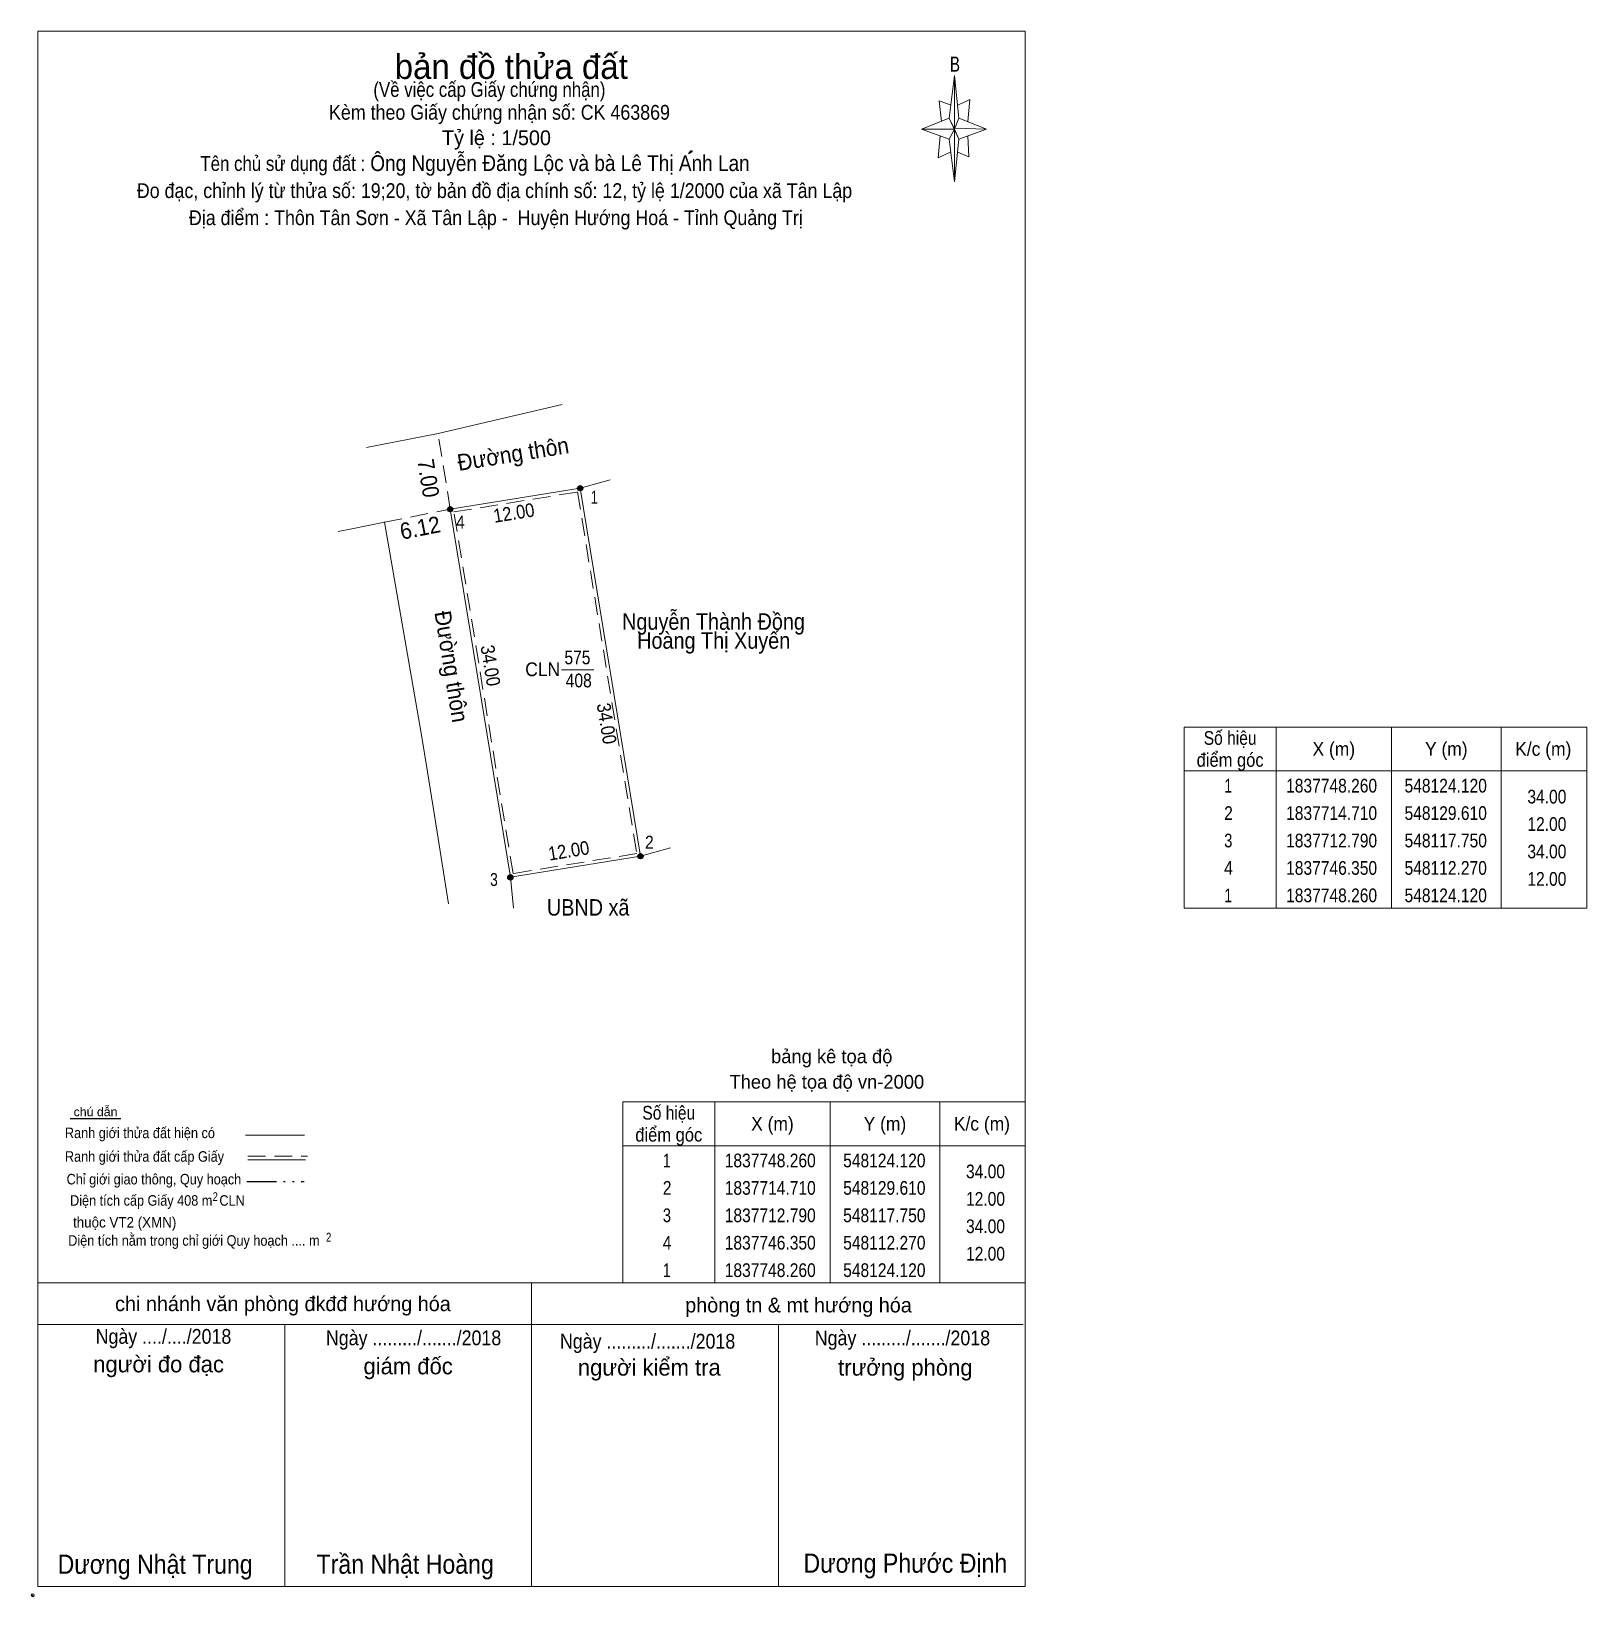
# Model space of a CAD drawing. Header units: metres. Extents: x 547668 to 548183, y 1837640 to 1837812.
# Drawn here: x 547910 to 548051.8, y 1837655.2 to 1837797.9 of the extents above; entities that cross this region are included whole.
import ezdxf
from ezdxf.enums import TextEntityAlignment as Align

# ---------------------------------------------------------------- set-up
doc = ezdxf.new("R2010")
doc.units = ezdxf.units.M
doc.header["$LTSCALE"] = 0.54
doc.header["$PDMODE"] = 32
doc.header["$PDSIZE"] = 0.27
for name, pattern in [('DASH_DOUBLE_DOT', [9.2, 5, -1.2, 0.3, -1.2, 0.3, -1.2]), ('DOTTED', [1.5, 0.3, -1.2]), ('MEDIUM_DASHED', [4.5, 3, -1.5])]:
    doc.linetypes.add(name, pattern=pattern)
for name, color, linetype, lineweight in [('16', 7, 'Continuous', 25), ('5', 7, 'DASH_DOUBLE_DOT', 13), ('63', 7, 'Continuous', 13), ('7', 7, 'Continuous', 13)]:
    doc.layers.add(name, color=color, linetype=linetype, lineweight=lineweight)

msp = doc.modelspace()

# ---------------------------------------------------------------- texts
at = {"layer": '16', "width": 0.8}
for p in [(547926.8, 1837691.28), (547937.14, 1837687.58)]:
    msp.add_text('2', height=0.8, dxfattribs=at).set_placement(p, align=Align.CENTER)
at = {"layer": '5'}
for s, height, width, p in [('chú dẫn', 0.7999, 1.05, (547915.89, 1837699.01)), ('Ranh giới thửa đất hiện có ', 0.96, 0.9, (547920.095, 1837697.01)), ('Ranh giới thửa đất cấp Giấy', 0.96, 0.9, (547920.35, 1837694.86)), ('Chỉ giới giao thông, Quy hoạch', 0.96, 0.9, (547921.21, 1837692.79)), ('Diện tích cấp Giấy 408 m  CLN', 0.96, 0.9, (547921.53, 1837690.85)), ('thuộc VT2 (XMN)', 0.96, 0.95, (547918.545, 1837688.86)), ('Diện tích nằm trong chỉ giới Quy hoạch .... m', 0.96, 0.9, (547924.855, 1837687.2))]:
    msp.add_text(s, height=height, dxfattribs=dict(at, width=width)).set_placement(p, align=Align.CENTER)
at = {"layer": '63'}
for s, width, p in [('Số hiệu', 0.85, (548019.31, 1837732.87)), ('X (m)', 0.95, (548028.76, 1837731.87)), ('Y (m)', 0.95, (548039.015, 1837731.87)), ('K/c (m)', 0.95, (548047.855, 1837731.87)), ('điểm góc', 0.9, (548019.31, 1837730.87)), (' 1', 0.75, (548018.96, 1837728.52)), ('1837748.260', 0.85, (548028.56, 1837728.52)), ('548124.120', 0.85, (548038.96, 1837728.52)), (' 2', 0.85, (548018.965, 1837726.02)), ('1837714.710', 0.85, (548028.56, 1837726.02)), ('548129.610', 0.85, (548038.96, 1837726.02)), (' 3', 0.8, (548018.955, 1837723.52)), ('1837712.790', 0.85, (548028.56, 1837723.52)), ('548117.750', 0.85, (548038.96, 1837723.52)), (' 4', 0.85, (548018.96, 1837721.02)), ('1837746.350', 0.85, (548028.56, 1837721.02)), ('548112.270', 0.85, (548038.96, 1837721.02)), (' 1', 0.75, (548018.96, 1837718.52)), ('1837748.260', 0.85, (548028.56, 1837718.52)), ('548124.120', 0.85, (548038.96, 1837718.52)), ('Số hiệu', 0.85, (547968.14, 1837698.7)), ('X (m)', 0.95, (547977.59, 1837697.7)), ('Y (m)', 0.95, (547987.845, 1837697.7)), ('K/c (m)', 0.95, (547996.685, 1837697.7)), ('điểm góc', 0.9, (547968.14, 1837696.7)), (' 1', 0.75, (547967.79, 1837694.35)), ('1837748.260', 0.85, (547977.39, 1837694.35)), ('548124.120', 0.85, (547987.79, 1837694.35)), (' 2', 0.85, (547967.795, 1837691.85)), ('1837714.710', 0.85, (547977.39, 1837691.85)), ('548129.610', 0.85, (547987.79, 1837691.85)), (' 3', 0.8, (547967.785, 1837689.35)), ('1837712.790', 0.85, (547977.39, 1837689.35)), ('548117.750', 0.85, (547987.79, 1837689.35)), (' 4', 0.85, (547967.79, 1837686.85)), ('1837746.350', 0.85, (547977.39, 1837686.85)), ('548112.270', 0.85, (547987.79, 1837686.85)), (' 1', 0.75, (547967.79, 1837684.35)), ('1837748.260', 0.85, (547977.39, 1837684.35)), ('548124.120', 0.85, (547987.79, 1837684.35))]:
    msp.add_text(s, height=1.25, dxfattribs=dict(at, width=width)).set_placement(p, align=Align.CENTER)
at = {"layer": '63', "width": 0.85}
for s, p in [('34.00', (548049.96, 1837727.52)), ('12.00', (548049.96, 1837725.02)), ('34.00', (548049.96, 1837722.52)), ('12.00', (548049.96, 1837720.02)), ('34.00', (547998.79, 1837693.35)), ('12.00', (547998.79, 1837690.85)), ('34.00', (547998.79, 1837688.35)), ('12.00', (547998.79, 1837685.85))]:
    msp.add_text(s, height=1.25, dxfattribs=at).set_placement(p, align=Align.RIGHT)
at = {"layer": '7'}
for s, height, p in [('bản đồ thửa đất', 2.25, (547953.785, 1837793.58)), ('Tỷ lệ : 1/500', 1.35, (547952.435, 1837787.54)), ('bảng kê tọa độ', 1.25, (547982.995, 1837703.84)), ('Theo hệ tọa độ vn-2000', 1.25, (547982.545, 1837701.52)), ('chi nhánh văn phòng đkđđ hướng hóa', 1.35, (547932.97, 1837681.24)), ('phòng tn & mt hướng hóa', 1.35, (547979.965, 1837681.12)), ('người đo đạc', 1.5, (547921.635, 1837675.66)), ('giám đốc', 1.5, (547944.385, 1837675.48)), ('người kiểm tra', 1.5, (547966.365, 1837675.36)), ('trưởng phòng', 1.5, (547989.705, 1837675.36))]:
    msp.add_text(s, height=height, dxfattribs=at).set_placement(p, align=Align.CENTER)
for s, height, width, p in [('B', 1.378, 0.75, (547994.225, 1837794.24)), ('(Về việc cấp Giấy chứng nhận)', 1.35, 0.85, (547951.79, 1837791.94)), ('Kèm theo Giấy chứng nhận số: CK 463869', 1.35, 0.9, (547952.71, 1837789.86)), ('Tên chủ sử dụng đất :', 1.35, 0.85, (547932.955, 1837785.19)), ('Đo đạc, chỉnh lý từ thửa số: 19;20, tờ bản đồ địa chính số: 12, tỷ lệ 1/2000 của xã Tân Lập', 1.35, 0.9, (547952.255, 1837782.72)), ('Địa điểm : Thôn Tân Sơn - Xã Tân Lập -  Huyện Hướng Hoá - Tỉnh Quảng Trị ', 1.35, 0.9, (547952.605, 1837780.25)), ('1', 1.182, 0.75, (547961.35, 1837754.86)), ('4', 1.182, 0.9, (547949.15, 1837752.58)), ('Nguyễn Thành Đồng', 1.5, 0.9, (547972.22, 1837743.36)), ('Hoàng Thị Xuyến', 1.5, 0.9, (547972.235, 1837741.63)), ('575', 1.25, 0.85, (547959.815, 1837740.21)), ('CLN', 1.25, 0.95, (547956.645, 1837739.13)), ('408', 1.25, 0.85, (547959.935, 1837738.11)), ('2', 1.182, 0.9, (547966.37, 1837723.4)), ('3', 1.182, 0.8, (547952.205, 1837720)), ('3', 1.182, 0.8, (547952.205, 1837720)), ('UBND xã', 1.5, 0.9, (547960.795, 1837717.3)), ('Ngày ..../..../2018', 1.35, 0.9, (547922.08, 1837678.26)), ('Ngày ........./......./2018', 1.35, 0.9, (547944.88, 1837678.13)), ('Ngày ........./......./2018', 1.35, 0.9, (547966.21, 1837677.82)), ('Ngày ........./......./2018', 1.35, 0.9, (547989.44, 1837678.12)), ('Dương Nhật Trung', 1.75, 0.9, (547921.32, 1837657.29)), ('Trần Nhật Hoàng', 1.75, 0.9, (547944.115, 1837657.3)), ('Dương Phước Định', 1.75, 0.9, (547989.705, 1837657.39))]:
    msp.add_text(s, height=height, dxfattribs=dict(at, width=width)).set_placement(p, align=Align.CENTER)
at = {"layer": '7', "width": 0.9}
msp.add_text('Ông Nguyễn Đăng Lộc và bà Lê Thị Anh Lan', height=1.44, dxfattribs=at).set_placement((547940.93, 1837785.18))
at = {"layer": '7'}
for s, rotation, width, p in [('Đường thôn', 9.156, 0.95, (547949, 1837757.84)), ('7.00', 279.126, 0.9, (547945.21, 1837758.79)), ('6.12', 11.218, 0.95, (547943.8, 1837751.56)), ('Đường thôn', 279.274, 0.95, (547946.77, 1837744.95))]:
    msp.add_text(s, height=1.5, rotation=rotation, dxfattribs=dict(at, width=width)).set_placement(p)
at = {"layer": '7', "width": 0.9}
for s, rotation, p in [('12.00', 9.156, (547954.1205, 1837753.4047)), ('34.00', 279.274, (547951.2793, 1837739.9957)), ('34.00', 279.293, (547961.8699, 1837734.7059)), ('12.00', 9.196, (547959.1201, 1837722.606))]:
    msp.add_text(s, height=1.25, rotation=rotation, dxfattribs=at).set_placement(p, align=Align.CENTER)

# ---------------------------------------------------------------- hatches: boundary and pattern name
at = {"layer": '7'}
for points in [[(547970.24, 1837786.93), (547970.26, 1837786.95), (547970.28, 1837786.99), (547970.25, 1837787.02), (547970.23, 1837787.03), (547970.19, 1837787.02), (547970.16, 1837787.01), (547969.95, 1837786.77), (547970, 1837786.77)], [(547960.3065, 1837756.26, 1), (547959.8335, 1837756.26, 1)], [(547948.4565, 1837754.35, 1), (547947.9835, 1837754.35, 1)], [(547948.4565, 1837754.35, 1), (547947.9835, 1837754.35, 1)], [(547965.7965, 1837722.71, 1), (547965.3235, 1837722.71, 1)], [(547965.7965, 1837722.71, 1), (547965.3235, 1837722.71, 1)], [(547953.9365, 1837720.79, 1), (547953.4635, 1837720.79, 1)], [(547953.9365, 1837720.79, 1), (547953.4635, 1837720.79, 1)]]:
    msp.add_hatch(color=256, dxfattribs=at).paths.add_polyline_path(points)

# ---------------------------------------------------------------- linework, layer by layer
at = {"layer": '16'}
msp.add_line((547918.19, 1837698.77), (547913.57, 1837698.77), dxfattribs=at)
at = {"layer": '5', "linetype": 'Continuous'}
for p, q in [((547929.57, 1837697.28), (547934.95, 1837697.28)), ((547929.77, 1837695.04), (547935.04, 1837695.04))]:
    msp.add_line(p, q, dxfattribs=at)
at = {"layer": '5', "linetype": 'MEDIUM_DASHED'}
msp.add_line((547929.77, 1837695.36), (547935.21, 1837695.36), dxfattribs=at)
at = {"layer": '5', "lineweight": 25}
msp.add_line((547929.67, 1837693.07), (547934.91, 1837693.07), dxfattribs=at)
at = {"layer": '63'}
for p, q in [((548023.51, 1837734.49), (548023.51, 1837717.99)), ((548034.01, 1837734.49), (548034.01, 1837717.99)), ((548044.01, 1837734.49), (548044.01, 1837717.99)), ((548015.11, 1837730.49), (548051.81, 1837730.49)), ((547972.34, 1837700.32), (547972.34, 1837683.82)), ((547982.84, 1837700.32), (547982.84, 1837683.82)), ((547992.84, 1837700.32), (547992.84, 1837683.82)), ((547963.94, 1837696.32), (548000.64, 1837696.32))]:
    msp.add_line(p, q, dxfattribs=at)
for points in [[(548015.11, 1837734.49), (548051.81, 1837734.49), (548051.81, 1837717.99), (548015.11, 1837717.99)], [(547963.94, 1837700.32), (548000.64, 1837700.32), (548000.64, 1837683.82), (547963.94, 1837683.82)]]:
    msp.add_lwpolyline(points, close=True, dxfattribs=at)
at = {"layer": '7'}
for p, q in [((547993.69, 1837789.99), (547994.19, 1837793.89)), ((547994.59, 1837789.99), (547997.09, 1837788.99)), ((547993.69, 1837788.09), (547991.19, 1837788.99)), ((547995.39, 1837788.39), (547995.49, 1837786.49)), ((547994.59, 1837788.09), (547994.19, 1837784.19)), ((547995.49, 1837786.49), (547994.49, 1837786.89)), ((547951.02, 1837762.17), (547958.43, 1837763.89)), ((547940.59, 1837759.97), (547947.11, 1837761.26)), ((547947.11, 1837761.26), (547951.02, 1837762.17)), ((547960.07, 1837756.26), (547962.8, 1837757.03)), ((547948.22, 1837754.35), (547953.7, 1837720.79)), ((547939.24, 1837752.57), (547938.02, 1837752.33)), ((547942.22, 1837753.16), (547939.24, 1837752.57)), ((547942.22, 1837753.16), (547945.58, 1837733.94)), ((547958.36, 1837739.7), (547961.3, 1837739.7)), ((547965.56, 1837722.71), (547968.29, 1837723.48)), ((547953.7, 1837720.79), (547953.98, 1837717.97)), ((547953.7, 1837720.79), (547953.98, 1837717.97)), ((547910.64, 1837683.82), (548000.64, 1837683.82)), ((547910.64, 1837683.82), (548000.64, 1837683.82)), ((547910.64, 1837683.82), (548000.64, 1837683.82)), ((547955.64, 1837656.12), (547955.64, 1837683.82)), ((547910.64, 1837680.02), (548000.44, 1837680.02)), ((547933.14, 1837656.12), (547933.14, 1837680.02)), ((547978.14, 1837656.12), (547978.14, 1837680.02)), ((548000.64, 1837656.12), (547910.64, 1837656.12))]:
    msp.add_line(p, q, dxfattribs=at)
at = {"layer": '7', "linetype": 'MEDIUM_DASHED'}
for p, q in [((547948.22, 1837754.35), (547947.11, 1837761.26)), ((547942.22, 1837753.16), (547948.22, 1837754.35))]:
    msp.add_line(p, q, dxfattribs=at)
at = {"layer": '7'}
for points in [[(547910.64, 1837797.92), (548000.64, 1837797.92), (548000.64, 1837656.12), (547910.64, 1837656.12)], [(547994.19, 1837793.89), (547994.59, 1837789.99), (547994.19, 1837788.99)], [(547994.19, 1837788.99), (547991.19, 1837788.99), (547993.69, 1837789.99), (547994.59, 1837788.09), (547997.09, 1837788.99), (547994.19, 1837789.09)], [(547994.19, 1837788.99), (547994.19, 1837784.19), (547993.69, 1837788.09)], [(547970.24, 1837786.93), (547970.26, 1837786.95), (547970.28, 1837786.99), (547970.25, 1837787.02), (547970.23, 1837787.03), (547970.19, 1837787.02), (547970.16, 1837787.01), (547969.95, 1837786.77), (547970, 1837786.77)], [(547965.56, 1837722.71), (547953.7, 1837720.79), (547948.22, 1837754.35), (547960.07, 1837756.26)], [(547960.07, 1837756.26), (547965.56, 1837722.71), (547953.7, 1837720.79), (547948.22, 1837754.35)]]:
    msp.add_lwpolyline(points, close=True, dxfattribs=at)
for points in [[(547993.89, 1837791.19), (547992.79, 1837791.59), (547992.99, 1837789.69)], [(547994.49, 1837791.19), (547995.59, 1837791.69), (547995.39, 1837789.69)], [(547994.19, 1837788.99), (547993.69, 1837789.99), (547991.19, 1837788.99)], [(547992.89, 1837788.39), (547992.69, 1837786.39), (547993.79, 1837786.89)], [(547994.19, 1837788.99), (547994.59, 1837788.09), (547997.09, 1837788.99)], [(547945.58, 1837733.94), (547946.15, 1837730.4), (547947.02, 1837724.9), (547948.06, 1837718.38)]]:
    msp.add_lwpolyline(points, dxfattribs=at)
at = {"layer": '7', "linetype": 'MEDIUM_DASHED'}
msp.add_lwpolyline([(547959.82, 1837755.92), (547965.22, 1837722.96), (547953.95, 1837721.13), (547948.56, 1837754.1)], close=True, dxfattribs=at)
at = {"layer": '7', "lineweight": 25}
for centre in [(547960.07, 1837756.26), (547948.22, 1837754.35), (547948.22, 1837754.35), (547965.56, 1837722.71), (547965.56, 1837722.71), (547953.7, 1837720.79), (547953.7, 1837720.79)]:
    msp.add_circle(centre, 0.2365, dxfattribs=at)
at = {"layer": '7', "linetype": 'DOTTED'}
msp.add_circle((547942.22, 1837753.16), 0.01, dxfattribs=at)
at = {"layer": '7'}
msp.add_point((547910.17, 1837655.34), dxfattribs=at)

msp.set_redraw_order([(e.dxf.handle, doc.entitydb.next_handle()) for e in msp.query("TEXT MTEXT ATTDEF DIMENSION ARC_DIMENSION")])  # texts and dimensions are drawn at this point

doc.saveas('drawing.dxf')
